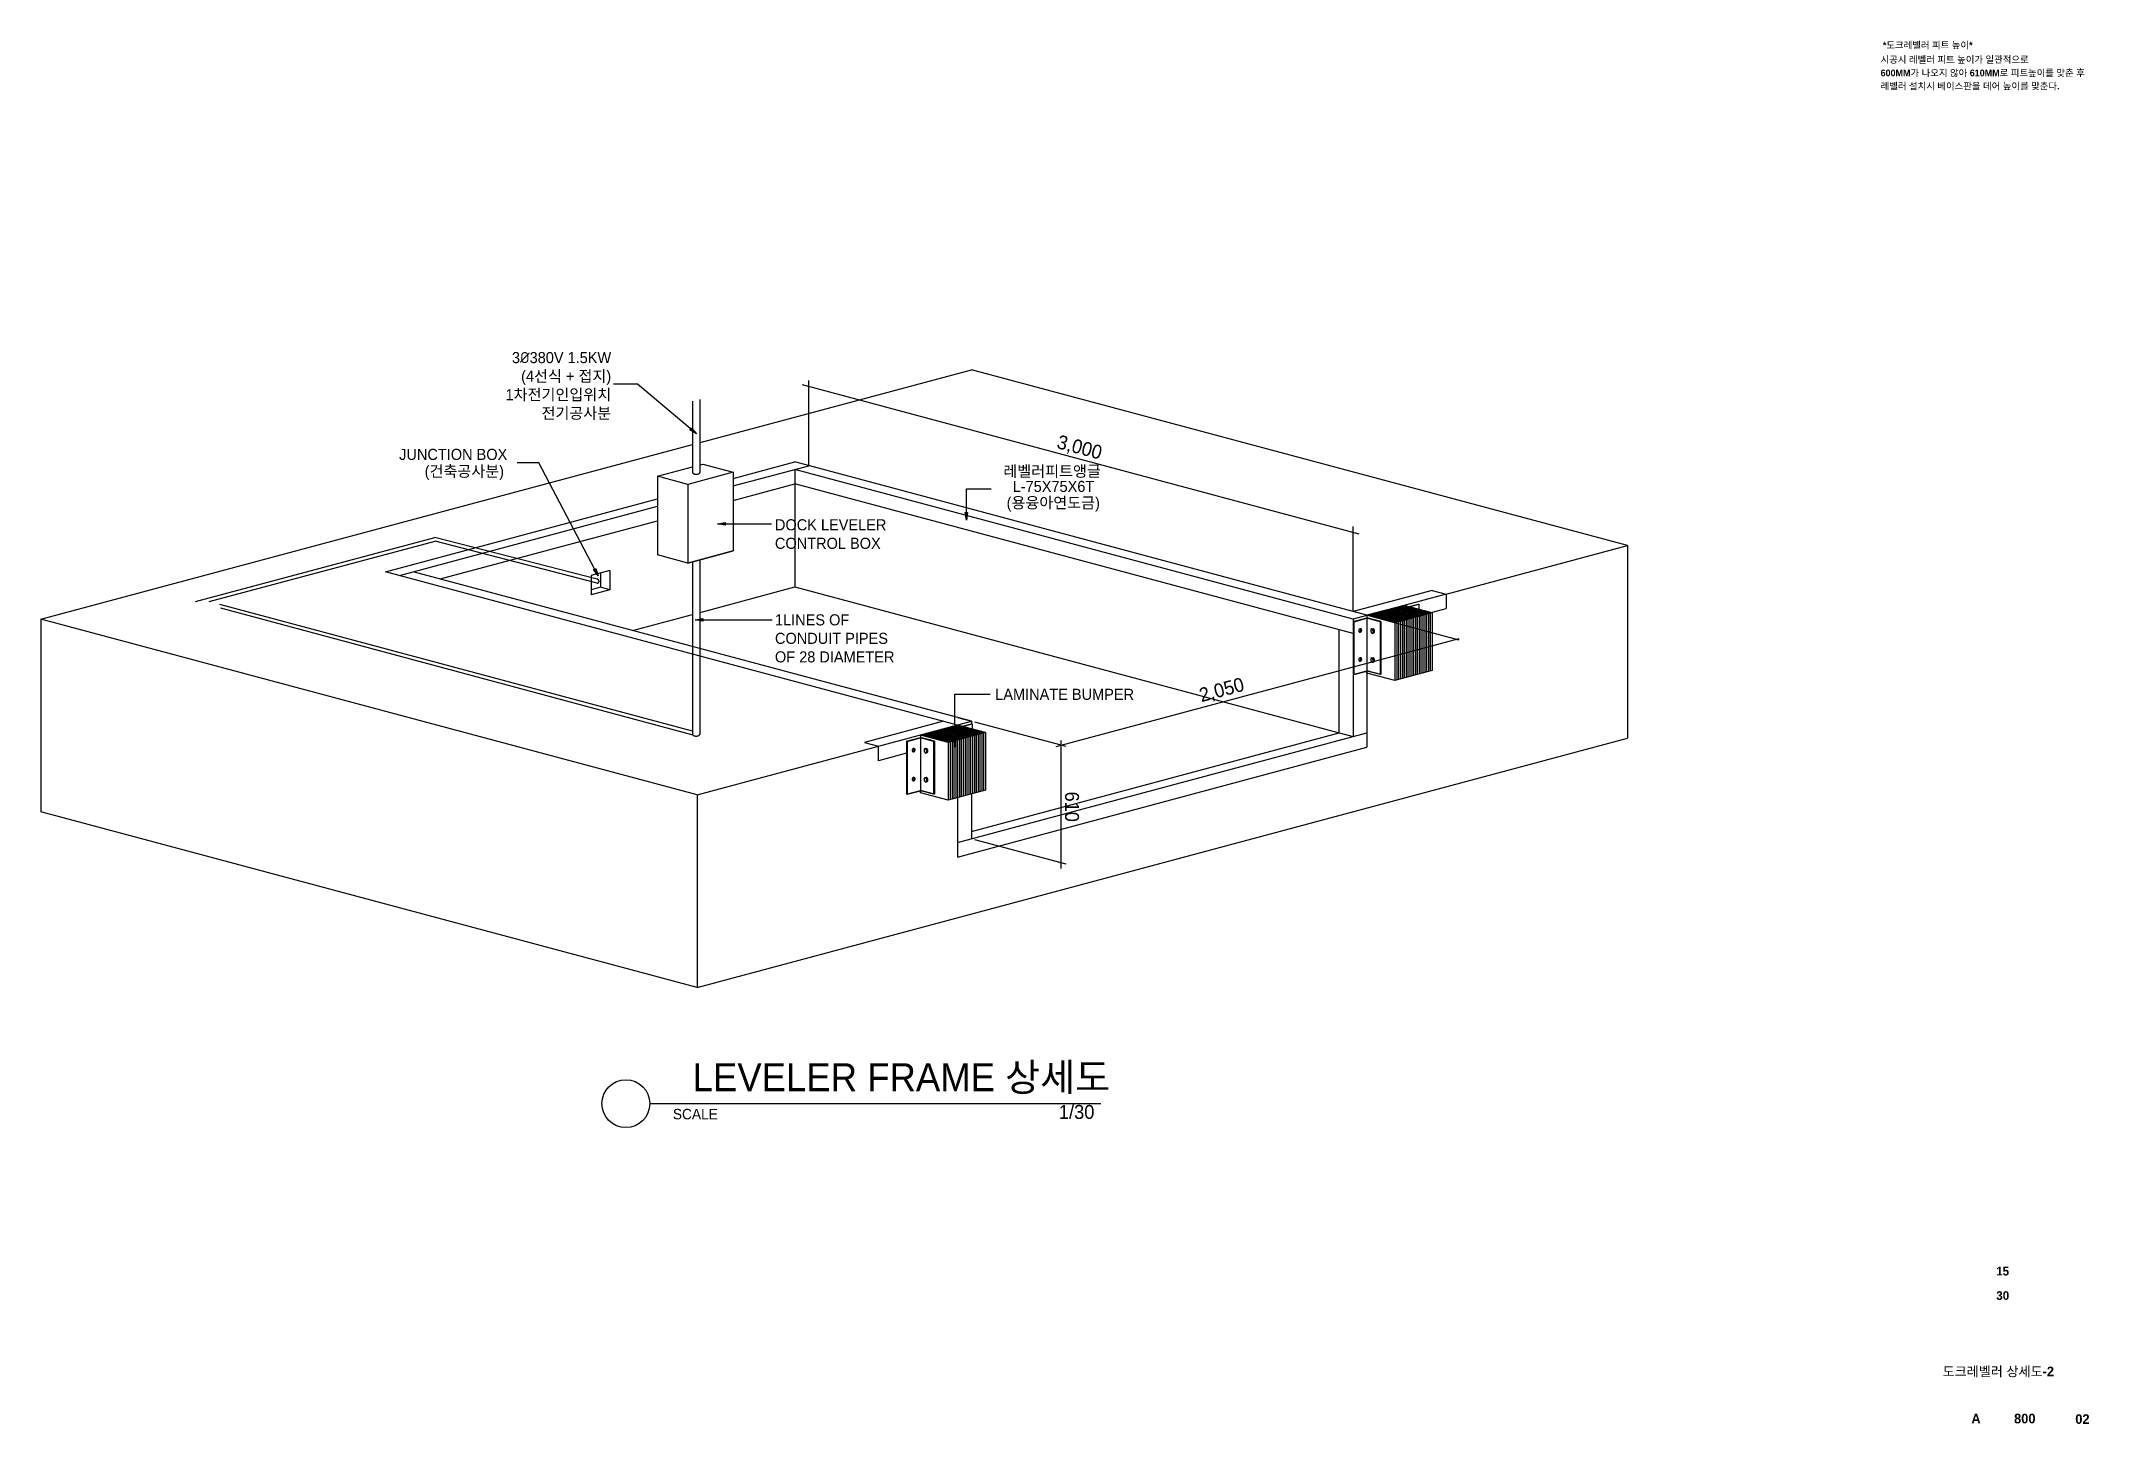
# Model space of a CAD drawing. Header units: millimetres. Extents: x 0 to 24690, y 0 to 8910.
# Drawn here: x 14059 to 24690, y 384 to 7563 of the extents above; entities that cross this region are included whole.
import ezdxf
from ezdxf.enums import TextEntityAlignment as Align

# ---------------------------------------------------------------- set-up
doc = ezdxf.new("R2010")
doc.units = ezdxf.units.MM
doc.header["$LTSCALE"] = 400
doc.header["$MEASUREMENT"] = 0
doc.linetypes.add('HIDDEN', pattern=[9.525, 6.35, -3.175])
doc.layers.get('0').update_dxf_attribs({"linetype": 'CONTINUOUS'})
doc.layers.add('A-ANNO-TEXT1', color=7, linetype='CONTINUOUS')
doc.layers.add('건축120130$0$MARK', color=3, linetype='CONTINUOUS')
doc.styles.add('2020음성 1차', font='나눔고딕Bold.ttf')
doc.styles.get("Standard").update_dxf_attribs({"font": 'SYMBOL'})
doc.styles.add('울릉도M', font='')
doc.styles.get('울릉도M').set_extended_font_data('HY울릉도M')
doc.dimstyles.new('std_style', dxfattribs={"dimtxt": 3, "dimasz": 1, "dimexe": 1.5, "dimexo": 2, "dimgap": 1, "dimtad": 1, "dimtoh": 1, "dimdec": 0, "dimzin": 0, "dimdsep": 46, "dimtxsty": 'Standard', "dimblk": '01420DDOT01', "dimblk1": '01420DDOT01', "dimblk2": '01420DDOT01', "dimcen": 2.5, "dimdle": 8, "dimclrd": 256, "dimclre": 256, "dimclrt": 256, "dimadec": 1, "dimazin": 0, "dimtfac": 1, "dimtdec": 0, "dimtix": 1, "dimtmove": 2, "dimatfit": 3, "dimldrblk": 'CLOSEDBLANK', "dimfxl": 1, "dimtolj": 1, "dimtzin": 0, "dimlwd": -1, "dimlwe": -1, "dimarcsym": 0})

msp = doc.modelspace()

# ---------------------------------------------------------------- texts
at = {"layer": 'A-ANNO-TEXT1', "style": '2020음성 1차'}
for s, p in [('*도크레벨러 피트 높이*', (23620.1, 7523.3)), ('시공시 레벨러 피트 높이가 일관적으로', (23608.2, 7448.7)), ('600MM가 나오지 않아 610MM로 피트높이를 맞춘 후', (23608.2, 7379.3)), ('레벨러 설치시 베이스판을 데어 높이를 맞춘다.', (23608.2, 7310.9))]:
    msp.add_text(s, height=34.791, dxfattribs=at).set_placement(p)
for s, p in [('15', (24208.3, 1177.5)), ('30', (24208.8, 1050.9))]:
    msp.add_text(s, height=45, dxfattribs=at).set_placement(p, align=Align.MIDDLE_LEFT)
at = {"layer": 'A-ANNO-TEXT1', "linetype": 'ByBlock', "style": '2020음성 1차'}
msp.add_text('도크레벨러 상세도-2', height=49.859, dxfattribs=at).set_placement((24219.3, 657.6), align=Align.MIDDLE)
for s, height, p in [('A', 49.9, (24079.4, 412.5)), ('800', 49.86, (24301, 412.5)), ('02', 49.86, (24618.7, 409.7))]:
    msp.add_text(s, height=height, dxfattribs=at).set_placement(p, align=Align.MIDDLE_LEFT)
at = {"layer": '건축120130$0$MARK', "color": 0, "style": '울릉도M'}
for s, height, p in [('JUNCTION BOX', 57.644, (15918.5, 5387.9, 0)), ('(건축공사분)', 57.64, (16051, 5300.8, 0)), ('LAMINATE BUMPER', 57.644, (19012.6, 4142.6)), ('LEVELER FRAME 상세도', 144.85, (17442.3, 2111.7)), ('SCALE', 54.32, (17339.5, 1965.5))]:
    msp.add_text(s, height=height, dxfattribs=at).set_placement(p)
for s, height, p in [('레벨러피트앵글', 57.64, (19560.9, 5300.9)), ('L-75X75X6T', 57.64, (19526.6, 5221.7)), ('(용융아연도금)', 57.64, (19555.9, 5137)), ('1/30', 72.43, (19527.3, 1967.7))]:
    msp.add_text(s, height=height, dxfattribs=at).set_placement(p, align=Align.RIGHT)
at = {"layer": '건축120130$0$MARK', "color": 0, "insert": (17019.1, 5595.9), "char_height": 57.644, "width": 621.739, "attachment_point": 9, "style": '울릉도M'}
msp.add_mtext('3{\\fISOCPEUR|b0|i0|c129|p34;%%C}380V 1.5KW\\P(4선식 + 접지)\\P1차전기인입위치\\P전기공사분', dxfattribs=at)
at = {"layer": '건축120130$0$MARK', "color": 4, "char_height": 72.06, "attachment_point": 7, "style": '울릉도M'}
for s, insert, rotation in [('3,000', (19324.2, 5437.4, 0), 345), ('2,050', (20086.4, 4117.6, 0), 15), ('610', (19374.3, 3666.6, 0), 270)]:
    msp.add_mtext(s, dxfattribs=dict(at, insert=insert, rotation=rotation))
at = {"layer": '건축120130$0$MARK', "color": 0, "char_height": 57.644, "attachment_point": 7, "style": '울릉도M'}
for s, insert in [('DOCK LEVELER\\PCONTROL BOX', (17869.2, 4925.6, 0)), ('1LINES OF\\PCONDUIT PIPES\\POF 28 DIAMETER', (17869.3, 4336.2, 0))]:
    msp.add_mtext(s, dxfattribs=dict(at, insert=insert))

# ---------------------------------------------------------------- blocks, each defined once
blk = doc.blocks.new('01420DDOT01')
blk.add_line((-1.5, 0), (1.5, 0))
at = {"const_width": 0.5}
blk.add_lwpolyline([(-0.25, 0, 1), (0.25, 0, 1)], format="xyb", close=True, dxfattribs=at)

# ---------------------------------------------------------------- hatches: boundary and pattern name
at = {"transparency": 33554687}
h = msp.add_hatch(color=7, dxfattribs=at)
h.dxf.hatch_style = 1
h.paths.add_polyline_path([(18044.6, 5770.6), (18044.6, 5768.7), (18046.4, 5768.2, 0.0655435), (18046.5, 5768.7, 0.4142136)])
h.paths.add_polyline_path([(18044.6, 5770.6, 0.3394543), (18042.7, 5769.2), (18044.6, 5768.7)])
h.paths.add_polyline_path([(18044.6, 5768.7), (18042.7, 5769.2, 0.0655435), (18042.6, 5768.7, 0.4142136), (18044.6, 5766.8)])
h.paths.add_polyline_path([(18046.4, 5768.2), (18044.6, 5768.7), (18044.6, 5766.8, 0.3394543)])
h = msp.add_hatch(color=7, dxfattribs=at)
h.dxf.hatch_style = 1
h.paths.add_polyline_path([(20869.9, 5013.5), (20869.9, 5011.6), (20871.7, 5011.1, 0.0655435), (20871.8, 5011.6, 0.4142136)])
h.paths.add_polyline_path([(20869.9, 5013.5, 0.3394543), (20868, 5012.1), (20869.9, 5011.6)])
h.paths.add_polyline_path([(20869.9, 5011.6), (20868, 5012.1, 0.0655435), (20868, 5011.6, 0.4142136), (20869.9, 5009.7)])
h.paths.add_polyline_path([(20871.7, 5011.1), (20869.9, 5011.6), (20869.9, 5009.7, 0.3394543)])
h = msp.add_hatch(color=7, dxfattribs=at)
h.dxf.hatch_style = 1
h.paths.add_polyline_path([(21403.5, 4458.4), (21403.5, 4456.5), (21405.4, 4456, 0.0655435), (21405.4, 4456.5, 0.4142136)])
h.paths.add_polyline_path([(21403.5, 4458.4, 0.3394543), (21401.7, 4457), (21403.5, 4456.5)])
h.paths.add_polyline_path([(21403.5, 4456.5), (21401.7, 4457, 0.0655435), (21401.6, 4456.5, 0.4142136), (21403.5, 4454.6)])
h.paths.add_polyline_path([(21405.4, 4456), (21403.5, 4456.5), (21403.5, 4454.6, 0.3394543)])
h = msp.add_hatch(color=7, dxfattribs=at)
h.dxf.hatch_style = 1
h.paths.add_polyline_path([(21403.5, 4458.4), (21403.5, 4456.5), (21405.4, 4456, 0.0655435), (21405.4, 4456.5, 0.4142136)])
h.paths.add_polyline_path([(21403.5, 4458.4, 0.3394543), (21401.7, 4457), (21403.5, 4456.5)])
h.paths.add_polyline_path([(21403.5, 4456.5), (21401.7, 4457, 0.0655435), (21401.6, 4456.5, 0.4142136), (21403.5, 4454.6)])
h.paths.add_polyline_path([(21405.4, 4456), (21403.5, 4456.5), (21403.5, 4454.6, 0.3394543)])
h = msp.add_hatch(color=7, dxfattribs=at)
h.dxf.hatch_style = 1
h.paths.add_polyline_path([(19353.5, 3909.1), (19353.5, 3907.2), (19355.4, 3906.7, 0.0655435), (19355.4, 3907.2, 0.4142136)])
h.paths.add_polyline_path([(19353.5, 3909.1, 0.3394543), (19351.7, 3907.7), (19353.5, 3907.2)])
h.paths.add_polyline_path([(19353.5, 3907.2), (19351.7, 3907.7, 0.0655435), (19351.6, 3907.2, 0.4142136), (19353.5, 3905.3)])
h.paths.add_polyline_path([(19355.4, 3906.7), (19353.5, 3907.2), (19353.5, 3905.3, 0.3394543)])
h = msp.add_hatch(color=7, dxfattribs=at)
h.dxf.hatch_style = 1
h.paths.add_polyline_path([(19353.5, 3299.1), (19353.5, 3297.2), (19355.4, 3296.7, 0.0655435), (19355.4, 3297.2, 0.4142136)])
h.paths.add_polyline_path([(19353.5, 3299.1, 0.3394543), (19351.7, 3297.7), (19353.5, 3297.2)])
h.paths.add_polyline_path([(19353.5, 3297.2), (19351.7, 3297.7, 0.0655435), (19351.6, 3297.2, 0.4142136), (19353.5, 3295.3)])
h.paths.add_polyline_path([(19355.4, 3296.7), (19353.5, 3297.2), (19353.5, 3295.3, 0.3394543)])

# ---------------------------------------------------------------- linework, layer by layer
for p, q in [((17480.4, 5479), (18888.9, 5856.4)), ((22294.6, 4943.8), (18888.9, 5856.4)), ((18044.6, 5357.9), (18044.6, 5799.4)), ((14059.3, 4562.3), (17440.4, 5468.3)), ((17653, 5324.2), (17653, 4915.9)), ((17972.1, 5338.5), (17972.1, 4728.5)), ((17258.7, 5303.1), (17258.7, 4894.8)), ((17416.4, 5260.8), (17416.4, 4852.5)), ((20869.9, 4600.9), (20869.9, 5042.1)), ((17416.4, 4852.5), (17653, 4915.9)), ((21352.9, 4691.5), (22294.6, 4943.8)), ((22294.6, 4943.8), (22294.6, 3943.8)), ((17012.5, 4814.4), (16916, 4788.6)), ((16916, 4788.6), (16916, 4688.6)), ((16964.2, 4801.5), (16964.2, 4727.4)), ((17012.5, 4814.4), (17012.5, 4714.4)), ((16964.2, 4727.4), (16916, 4714.4)), ((17012.5, 4714.4), (16916, 4688.6)), ((17012.5, 4714.4), (16964.2, 4727.4)), ((17480.4, 4596.8), (17972.1, 4728.5)), ((17972.1, 4728.5), (20797.4, 3971.5)), ((17130.2, 4503), (17440.4, 4586.1)), ((20942.3, 4581.5), (20942.3, 4281.5)), ((20942.3, 4581.5), (20942.3, 4569)), ((21420.9, 4451.9), (20956.5, 4576.3)), ((21158.8, 4627), (21208, 4640.2)), ((21162.7, 4626), (21211.8, 4639.1)), ((21208, 4640.2), (21211.8, 4639.1)), ((21211.8, 4639.1), (21211.8, 4612.8)), ((17465, 3649.7), (14059.3, 4562.3)), ((14059.3, 4562.3), (14059.3, 3562.3)), ((20869.9, 4549.6), (20942.3, 4569)), ((20873.8, 4548.5), (20869.9, 4549.6)), ((20869.9, 4549.6), (20869.9, 4274.6)), ((20873.8, 4548.5), (20942.3, 4566.9)), ((20873.8, 4548.5), (20873.8, 4273.5)), ((21014.8, 4549.6), (20942.3, 4569)), ((21010.9, 4548.5), (20942.3, 4566.9)), ((21014.8, 4549.6), (21010.9, 4548.5)), ((21010.9, 4548.5), (21010.9, 4273.5)), ((21014.8, 4549.6), (21014.8, 4274.6)), ((19329.4, 3900.8), (21420.9, 4461.2)), ((20869.9, 4274.6), (20942.3, 4294)), ((20873.8, 4273.5), (20869.9, 4274.6)), ((20873.8, 4273.5), (20942.3, 4291.9)), ((21014.8, 4274.6), (20942.3, 4294)), ((20942.3, 4281.5), (20942.3, 4294)), ((21010.9, 4273.5), (20942.3, 4291.9)), ((21087.2, 4242.7), (20942.3, 4281.5)), ((21014.8, 4274.6), (21010.9, 4273.5)), ((21280.4, 4294.4), (21087.2, 4242.7)), ((17465, 2649.7), (22294.6, 3943.8)), ((18551.7, 3928.4), (18624.1, 3947.8)), ((18555.5, 3927.4), (18624.1, 3945.8)), ((18624.1, 3960.3), (18624.1, 3660.3)), ((18624.1, 3960.3), (18624.1, 3947.8)), ((18696.6, 3928.4), (18624.1, 3947.8)), ((18692.7, 3927.4), (18624.1, 3945.8)), ((18840.6, 4005.8), (18889.7, 4019)), ((18844.5, 4004.8), (18893.6, 4018)), ((18889.7, 4019), (18893.6, 4018)), ((18893.6, 4018), (18893.6, 3991.6)), ((19380.3, 3900.1), (18906.5, 4027)), ((17465, 3649.7), (18406.8, 3902.1)), ((18555.5, 3927.4), (18551.7, 3928.4)), ((18551.7, 3928.4), (18551.7, 3653.4)), ((18555.5, 3927.4), (18555.5, 3652.4)), ((18696.6, 3928.4), (18692.7, 3927.4)), ((18692.7, 3927.4), (18692.7, 3652.4)), ((18696.6, 3928.4), (18696.6, 3653.4)), ((19353.5, 3932.6), (19353.5, 3267.3)), ((17465, 3649.7), (17465, 2649.7)), ((18551.7, 3653.4), (18624.1, 3672.8)), ((18555.5, 3652.4), (18551.7, 3653.4)), ((18555.5, 3652.4), (18624.1, 3670.8)), ((18696.6, 3653.4), (18624.1, 3672.8)), ((18624.1, 3660.3), (18624.1, 3672.8)), ((18692.7, 3652.4), (18624.1, 3670.8)), ((18769, 3621.5), (18624.1, 3660.3)), ((18696.6, 3653.4), (18692.7, 3652.4)), ((18962.2, 3673.3), (18769, 3621.5)), ((17465, 2649.7), (14059.3, 3562.3)), ((19380.3, 3290.1), (18906.5, 3417))]:
    msp.add_line(p, q)
at = {"color": 7}
for p, q in [((20901.9, 5003.1), (18012.5, 5777.3)), ((21135.5, 4633.3), (20942.3, 4581.5)), ((21087.2, 4542.7), (20942.3, 4581.5)), ((21096.9, 4545.3), (20952, 4584.1)), ((21106.5, 4547.8), (20961.7, 4586.7)), ((21116.2, 4550.4), (20971.3, 4589.3)), ((21125.9, 4553), (20981, 4591.8)), ((21135.5, 4555.6), (20990.6, 4594.4)), ((21145.2, 4558.2), (21000.3, 4597)), ((21154.8, 4560.8), (21009.9, 4599.6)), ((21164.5, 4563.4), (21019.6, 4602.2)), ((21174.2, 4566), (21029.3, 4604.8)), ((21183.8, 4568.5), (21038.9, 4607.4)), ((21193.5, 4571.1), (21048.6, 4610)), ((21203.1, 4573.7), (21058.2, 4612.5)), ((21212.8, 4576.3), (21067.9, 4615.1)), ((21222.5, 4578.9), (21077.6, 4617.7)), ((21232.1, 4581.5), (21087.2, 4620.3)), ((21280.4, 4594.4), (21087.2, 4542.7)), ((21241.8, 4584.1), (21096.9, 4622.9)), ((21251.4, 4586.7), (21106.5, 4625.5)), ((21261.1, 4589.3), (21116.2, 4628.1)), ((21270.7, 4591.8), (21125.9, 4630.7)), ((21280.4, 4594.4), (21135.5, 4633.3)), ((21203.1, 4573.7), (21203.1, 4273.7)), ((21212.8, 4576.3), (21212.8, 4276.3)), ((21222.5, 4578.9), (21222.5, 4278.9)), ((21232.1, 4581.5), (21232.1, 4281.5)), ((21241.8, 4584.1), (21241.8, 4284.1)), ((21251.4, 4586.7), (21251.4, 4286.7)), ((21261.1, 4589.3), (21261.1, 4289.3)), ((21270.7, 4591.8), (21270.7, 4291.8)), ((21280.4, 4594.4), (21280.4, 4294.4)), ((21087.2, 4542.7), (21087.2, 4242.7)), ((21096.9, 4545.3), (21096.9, 4245.3)), ((21106.5, 4547.8), (21106.5, 4247.8)), ((21116.2, 4550.4), (21116.2, 4250.4)), ((21125.9, 4553), (21125.9, 4253)), ((21135.5, 4555.6), (21135.5, 4255.6)), ((21145.2, 4558.2), (21145.2, 4258.2)), ((21154.8, 4560.8), (21154.8, 4260.8)), ((21164.5, 4563.4), (21164.5, 4263.4)), ((21174.2, 4566), (21174.2, 4266)), ((21183.8, 4568.5), (21183.8, 4268.5)), ((21193.5, 4571.1), (21193.5, 4271.1)), ((18817.3, 4012.1), (18624.1, 3960.3)), ((18769, 3921.5), (18624.1, 3960.3)), ((18778.7, 3924.1), (18633.8, 3962.9)), ((18788.3, 3926.7), (18643.4, 3965.5)), ((18798, 3929.3), (18653.1, 3968.1)), ((18807.6, 3931.9), (18662.7, 3970.7)), ((18817.3, 3934.4), (18672.4, 3973.3)), ((18827, 3937), (18682.1, 3975.9)), ((18836.6, 3939.6), (18691.7, 3978.4)), ((18846.3, 3942.2), (18701.4, 3981)), ((18855.9, 3944.8), (18711, 3983.6)), ((18865.6, 3947.4), (18720.7, 3986.2)), ((18875.3, 3950), (18730.4, 3988.8)), ((18884.9, 3952.6), (18740, 3991.4)), ((18894.6, 3955.1), (18749.7, 3994)), ((18904.2, 3957.7), (18759.3, 3996.6)), ((18913.9, 3960.3), (18769, 3999.1)), ((18962.2, 3973.3), (18769, 3921.5)), ((18923.5, 3962.9), (18778.7, 4001.7)), ((18933.2, 3965.5), (18788.3, 4004.3)), ((18942.9, 3968.1), (18798, 4006.9)), ((18952.5, 3970.7), (18807.6, 4009.5)), ((18962.2, 3973.3), (18817.3, 4012.1)), ((18817.3, 3934.4), (18817.3, 3634.4)), ((18827, 3937), (18827, 3637)), ((18836.6, 3939.6), (18836.6, 3639.6)), ((18846.3, 3942.2), (18846.3, 3642.2)), ((18855.9, 3944.8), (18855.9, 3644.8)), ((18865.6, 3947.4), (18865.6, 3647.4)), ((18875.3, 3950), (18875.3, 3650)), ((18884.9, 3952.6), (18884.9, 3652.6)), ((18894.6, 3955.1), (18894.6, 3655.1)), ((18904.2, 3957.7), (18904.2, 3657.7)), ((18913.9, 3960.3), (18913.9, 3660.3)), ((18923.5, 3962.9), (18923.5, 3662.9)), ((18933.2, 3965.5), (18933.2, 3665.5)), ((18942.9, 3968.1), (18942.9, 3668.1)), ((18952.5, 3970.7), (18952.5, 3670.7)), ((18962.2, 3973.3), (18962.2, 3673.3)), ((18769, 3921.5), (18769, 3621.5)), ((18778.7, 3924.1), (18778.7, 3624.1)), ((18788.3, 3926.7), (18788.3, 3626.7)), ((18798, 3929.3), (18798, 3629.3)), ((18807.6, 3931.9), (18807.6, 3631.9))]:
    msp.add_line(p, q, dxfattribs=at)
at = {"color": 4}
for p, q in [((17440.4, 5692.2), (17440.4, 5325.2)), ((17480.4, 5325.2), (17480.4, 5702.4)), ((17440.4, 4859), (17440.4, 3966.2)), ((17480.4, 3966.2), (17480.4, 4869.7))]:
    msp.add_line(p, q, dxfattribs=at)
at = {"color": 6}
for p, q in [((17653, 5291.9), (17972.1, 5377.4)), ((17653, 5253), (18044.6, 5357.9)), ((20942.3, 4581.5), (17972.1, 5377.4)), ((20869.9, 4562.1), (17972.1, 5338.5)), ((17653, 5178), (17972.1, 5263.5)), ((20869.9, 4487.1), (17972.1, 5263.5)), ((15847.1, 4808), (17258.7, 5186.2)), ((15919.5, 4788.5), (17258.7, 5147.4)), ((16131.9, 4770.5), (17258.7, 5072.4)), ((18817.3, 4012.1), (15847.1, 4808)), ((18889.7, 4031.5), (15992, 4808)), ((21280.4, 4710.9), (20869.9, 4600.9)), ((21352.9, 4691.5), (20869.9, 4562.1)), ((21280.4, 4710.9), (21352.9, 4691.5)), ((21352.9, 4691.5), (21352.9, 4616.5)), ((20942.3, 4581.5), (20942.3, 3896.5)), ((21275.5, 4595.8), (21352.9, 4616.5)), ((20797.4, 3971.5), (20797.4, 4506.5)), ((20869.9, 4562.1), (20869.9, 3952.1)), ((18817.3, 4050.9), (18889.7, 4031.5)), ((18744.9, 4031.5), (18334.3, 3921.5)), ((18406.8, 3902.1), (18889.7, 4031.5)), ((18817.3, 3402.1), (20942.3, 3971.5)), ((18889.7, 4031.5), (18889.7, 4019)), ((18889.7, 3460.3), (20797.4, 3971.5)), ((20797.4, 3971.5), (20869.9, 3952.1)), ((18334.3, 3921.5), (18406.8, 3902.1)), ((18406.8, 3827.1), (18406.8, 3902.1)), ((18551.7, 3865.9), (18406.8, 3827.1)), ((18817.3, 3327.1), (20942.3, 3896.5)), ((18817.3, 3634.4), (18817.3, 3327.1)), ((18889.7, 3653.9), (18889.7, 3421.5))]:
    msp.add_line(p, q, dxfattribs=at)
at = {"color": 4, "linetype": 'HIDDEN'}
for p, q in [((14861.3, 4653.3), (16104, 4985.9)), ((14933, 4652.9), (16105.4, 4965.6)), ((16945.8, 4768.9), (16104, 4985.9)), ((16945.8, 4748.2), (16105.4, 4965.6)), ((17445.4, 3958.6), (14861.3, 4653.3)), ((17440.4, 3980.7), (14933, 4652.9))]:
    msp.add_line(p, q, dxfattribs=at)
at = {"color": 7, "linetype": 'Continuous'}
for p, q in [((20968.2, 4511.7), (20961.6, 4508.3)), ((20961.6, 4508.3), (20961.9, 4496.3)), ((20961.9, 4496.3), (20968.7, 4487.6)), ((20968.2, 4511.7), (20973.8, 4513.1)), ((20975.1, 4503), (20968.2, 4511.7)), ((20968.7, 4487.6), (20975.4, 4491)), ((20968.7, 4487.6), (20974.3, 4489.1)), ((20980.6, 4504.5), (20973.8, 4513.1)), ((20974.3, 4489.1), (20980.9, 4492.5)), ((20975.1, 4503), (20980.6, 4504.5)), ((20975.4, 4491), (20975.1, 4503)), ((20975.4, 4491), (20980.9, 4492.5)), ((20980.9, 4492.5), (20980.6, 4504.5)), ((20968.2, 4361.2), (20961.6, 4357.8)), ((20968.2, 4361.2), (20973.8, 4362.6)), ((20975.1, 4352.5), (20968.2, 4361.2)), ((20980.6, 4354), (20973.8, 4362.6)), ((20961.6, 4357.8), (20961.9, 4345.8)), ((20961.9, 4345.8), (20968.7, 4337.1)), ((20968.7, 4337.1), (20975.4, 4340.5)), ((20968.7, 4337.1), (20974.3, 4338.6)), ((20974.3, 4338.6), (20980.9, 4341.9)), ((20975.1, 4352.5), (20980.6, 4354)), ((20975.4, 4340.5), (20975.1, 4352.5)), ((20975.4, 4340.5), (20980.9, 4341.9)), ((20980.9, 4341.9), (20980.6, 4354)), ((18650, 3890.5), (18643.4, 3887.1)), ((18643.4, 3887.1), (18643.6, 3875.1)), ((18643.6, 3875.1), (18650.5, 3866.4)), ((18650, 3890.5), (18655.5, 3892)), ((18656.9, 3881.8), (18650, 3890.5)), ((18650.5, 3866.4), (18657.2, 3869.8)), ((18650.5, 3866.4), (18656, 3867.9)), ((18662.4, 3883.3), (18655.5, 3892)), ((18656, 3867.9), (18662.7, 3871.3)), ((18656.9, 3881.8), (18662.4, 3883.3)), ((18657.2, 3869.8), (18656.9, 3881.8)), ((18657.2, 3869.8), (18662.7, 3871.3)), ((18662.7, 3871.3), (18662.4, 3883.3)), ((18650, 3740), (18643.4, 3736.6)), ((18643.4, 3736.6), (18643.6, 3724.6)), ((18643.6, 3724.6), (18650.5, 3715.9)), ((18650, 3740), (18655.5, 3741.5)), ((18656.9, 3731.3), (18650, 3740)), ((18662.4, 3732.8), (18655.5, 3741.5)), ((18656.9, 3731.3), (18662.4, 3732.8)), ((18657.2, 3719.3), (18656.9, 3731.3)), ((18662.7, 3720.8), (18662.4, 3732.8)), ((18650.5, 3715.9), (18657.2, 3719.3)), ((18650.5, 3715.9), (18656, 3717.4)), ((18656, 3717.4), (18662.7, 3720.8)), ((18657.2, 3719.3), (18662.7, 3720.8))]:
    msp.add_line(p, q, dxfattribs=at)
for points in [[(17480.4, 5362.5), (17495.3, 5366.5), (17653, 5324.2), (17416.4, 5260.8), (17258.7, 5303.1), (17440.4, 5351.8)], [(17653, 4915.9), (17416.4, 4852.5), (17258.7, 4894.8)]]:
    msp.add_lwpolyline(points)
at = {"color": 4, "flags": 128}
for points in [[(17440.4, 5325.2), (17440.4, 5325), (17440.7, 5323.4), (17441.2, 5321.9), (17442.2, 5320.5), (17443.4, 5319.1), (17445, 5317.9), (17446.8, 5316.7), (17448.8, 5315.8), (17451.1, 5315), (17453.6, 5314.3), (17456.1, 5313.9), (17458.8, 5313.7), (17461.4, 5313.6), (17464.1, 5313.8), (17466.7, 5314.2), (17469.2, 5314.8), (17471.5, 5315.6), (17473.6, 5316.5), (17475.5, 5317.6), (17477.1, 5318.8), (17478.4, 5320.1), (17479.4, 5321.6), (17480.1, 5323.1), (17480.4, 5324.6), (17480.4, 5325.2)], [(17440.4, 3966.2), (17440.4, 3966), (17440.7, 3964.4), (17441.2, 3962.9), (17442.2, 3961.5), (17443.4, 3960.1), (17445, 3958.9), (17446.8, 3957.7), (17448.8, 3956.8), (17451.1, 3955.9), (17453.6, 3955.3), (17456.1, 3954.9), (17458.8, 3954.7), (17461.4, 3954.6), (17464.1, 3954.8), (17466.7, 3955.2), (17469.2, 3955.8), (17471.5, 3956.5), (17473.6, 3957.5), (17475.5, 3958.6), (17477.1, 3959.8), (17478.4, 3961.1), (17479.4, 3962.6), (17480.1, 3964.1), (17480.4, 3965.6), (17480.4, 3966.2)]]:
    msp.add_lwpolyline(points, dxfattribs=at)
at = {"color": 7, "linetype": 'Continuous', "flags": 128}
for points in [[(20912.3, 4509.7), (20912.8, 4508.1), (20913.1, 4506.3), (20913.2, 4504.5), (20913.1, 4502.5), (20912.8, 4500.6), (20912.3, 4498.8), (20911.6, 4497.1), (20910.7, 4495.6), (20909.7, 4494.4), (20908.7, 4493.5), (20907.5, 4493), (20906.4, 4492.8), (20905.3, 4493), (20904.2, 4493.5), (20903.3, 4494.4), (20902.5, 4495.6), (20901.9, 4497.1), (20901.5, 4498.8), (20901.2, 4500.6), (20901.2, 4502.5), (20901.5, 4504.4), (20901.9, 4506.3), (20902.5, 4508.1), (20903.3, 4509.7), (20904.2, 4511), (20905.2, 4512.1), (20906.3, 4512.8), (20907.5, 4513.1), (20908.6, 4513.1), (20909.7, 4512.8), (20910.7, 4512.1), (20911.5, 4511), (20912.3, 4509.7)], [(20905.6, 4495.9), (20904.6, 4494.8), (20903.7, 4494)], [(20905.9, 4512.6), (20906, 4512.4), (20906.9, 4511.3), (20907.5, 4509.9), (20908, 4508.3), (20908.3, 4506.5), (20908.4, 4504.6), (20908.2, 4502.6), (20907.8, 4500.7), (20907.3, 4498.9), (20906.5, 4497.3), (20905.6, 4495.9)], [(20912.3, 4359.2), (20912.8, 4357.6), (20913.1, 4355.8), (20913.2, 4353.9), (20913.1, 4352), (20912.8, 4350.1), (20912.3, 4348.3), (20911.6, 4346.6), (20910.7, 4345.1), (20909.7, 4343.9), (20908.7, 4343), (20907.5, 4342.5), (20906.4, 4342.3), (20905.3, 4342.5), (20904.2, 4343), (20903.3, 4343.9), (20902.5, 4345.1), (20901.9, 4346.6), (20901.5, 4348.2), (20901.2, 4350.1), (20901.2, 4352), (20901.5, 4353.9), (20901.9, 4355.8), (20902.5, 4357.6), (20903.3, 4359.2), (20904.2, 4360.5), (20905.2, 4361.5), (20906.3, 4362.3), (20907.5, 4362.6), (20908.6, 4362.6), (20909.7, 4362.3), (20910.7, 4361.6), (20911.5, 4360.5), (20912.3, 4359.2)], [(20905.9, 4362), (20906, 4361.9), (20906.9, 4360.8), (20907.5, 4359.4), (20908, 4357.8), (20908.3, 4356), (20908.4, 4354.1), (20908.2, 4352.1), (20907.8, 4350.2), (20907.3, 4348.4), (20906.5, 4346.8), (20905.6, 4345.4)], [(20905.6, 4345.4), (20904.6, 4344.3), (20903.7, 4343.5)], [(18594, 3888.5), (18594.6, 3886.9), (18594.9, 3885.2), (18595, 3883.3), (18594.9, 3881.4), (18594.6, 3879.4), (18594.1, 3877.6), (18593.4, 3875.9), (18592.5, 3874.5), (18591.5, 3873.3), (18590.4, 3872.4), (18589.3, 3871.8), (18588.2, 3871.6), (18587.1, 3871.8), (18586, 3872.4), (18585.1, 3873.2), (18584.3, 3874.4), (18583.7, 3875.9), (18583.2, 3877.6), (18583, 3879.4), (18583, 3881.3), (18583.2, 3883.3), (18583.6, 3885.2), (18584.3, 3886.9), (18585, 3888.5), (18586, 3889.8), (18587, 3890.9), (18588.1, 3891.6), (18589.3, 3892), (18590.4, 3892), (18591.5, 3891.6), (18592.5, 3890.9), (18593.3, 3889.9), (18594, 3888.5)], [(18587.4, 3874.7), (18586.4, 3873.6), (18585.4, 3872.9)], [(18587.7, 3891.4), (18587.8, 3891.3), (18588.7, 3890.1), (18589.3, 3888.7), (18589.8, 3887.1), (18590.1, 3885.3), (18590.1, 3883.4), (18590, 3881.5), (18589.6, 3879.6), (18589, 3877.8), (18588.3, 3876.1), (18587.4, 3874.7)], [(18594, 3738), (18594.6, 3736.4), (18594.9, 3734.7), (18595, 3732.8), (18594.9, 3730.8), (18594.6, 3728.9), (18594.1, 3727.1), (18593.4, 3725.4), (18592.5, 3723.9), (18591.5, 3722.7), (18590.4, 3721.9), (18589.3, 3721.3), (18588.2, 3721.1), (18587.1, 3721.3), (18586, 3721.8), (18585.1, 3722.7), (18584.3, 3723.9), (18583.7, 3725.4), (18583.2, 3727.1), (18583, 3728.9), (18583, 3730.8), (18583.2, 3732.8), (18583.6, 3734.6), (18584.3, 3736.4), (18585, 3738), (18586, 3739.3), (18587, 3740.4), (18588.1, 3741.1), (18589.3, 3741.5), (18590.4, 3741.5), (18591.5, 3741.1), (18592.5, 3740.4), (18593.3, 3739.3), (18594, 3738)], [(18587.4, 3724.2), (18586.4, 3723.1), (18585.4, 3722.4)], [(18587.7, 3740.9), (18587.8, 3740.8), (18588.7, 3739.6), (18589.3, 3738.2), (18589.8, 3736.6), (18590.1, 3734.8), (18590.1, 3732.9), (18590, 3731), (18589.6, 3729), (18589, 3727.2), (18588.3, 3725.6), (18587.4, 3724.2)]]:
    msp.add_lwpolyline(points, dxfattribs=at)
for centre in [(18044.6, 5768.7), (20869.9, 5011.6), (21403.5, 4456.5), (19353.5, 3907.2), (19353.5, 3297.2)]:
    msp.add_circle(centre, 1.92)
at = {"color": 4, "linetype": 'HIDDEN'}
msp.add_arc((16945.8, 4758.5), 10.4, 270, 90, dxfattribs=at)
at = {"layer": '건축120130$0$MARK', "color": 4}
msp.add_line((17219.5, 2047), (19561.4, 2047), dxfattribs=at)
msp.add_circle((17095.3, 2047), 124.2, dxfattribs=at)

msp.set_redraw_order([(e.dxf.handle, doc.entitydb.next_handle()) for e in msp.query("TEXT MTEXT ATTDEF DIMENSION ARC_DIMENSION")])  # texts and dimensions are drawn at this point

# ---------------------------------------------------------------- leaders
at = {"color": 0, "ltscale": 50}
for points in [[(17461.7, 5523.5), (17156.4, 5780.9), (17031.5, 5780.9)], [(16952.1, 4786.7), (16643.7, 5373.2), (16530.3, 5373.2)], [(18862.8, 5075.8), (18862.8, 5237.5), (18990.8, 5237.5)], [(17570.5, 5056.1), (17851.8, 5056.1)], [(17455.5, 4557.8), (17854, 4557.8)], [(18802.8, 3897.7), (18802.8, 4171.5), (18986.4, 4171.5)]]:
    msp.add_leader(points, dimstyle='std_style', override={"dimscale": 800, "dimasz": 0.05, "dimexe": 2, "dimexo": 3, "dimtad": 0, "dimtoh": 0, "dimcen": 0, "dimdle": 0, "dimclrd": 1, "dimclre": 1, "dimclrt": 7, "dimadec": 0, "dimtdec": 4, "dimfxl": 2}, dxfattribs=at)

doc.saveas('drawing.dxf')
